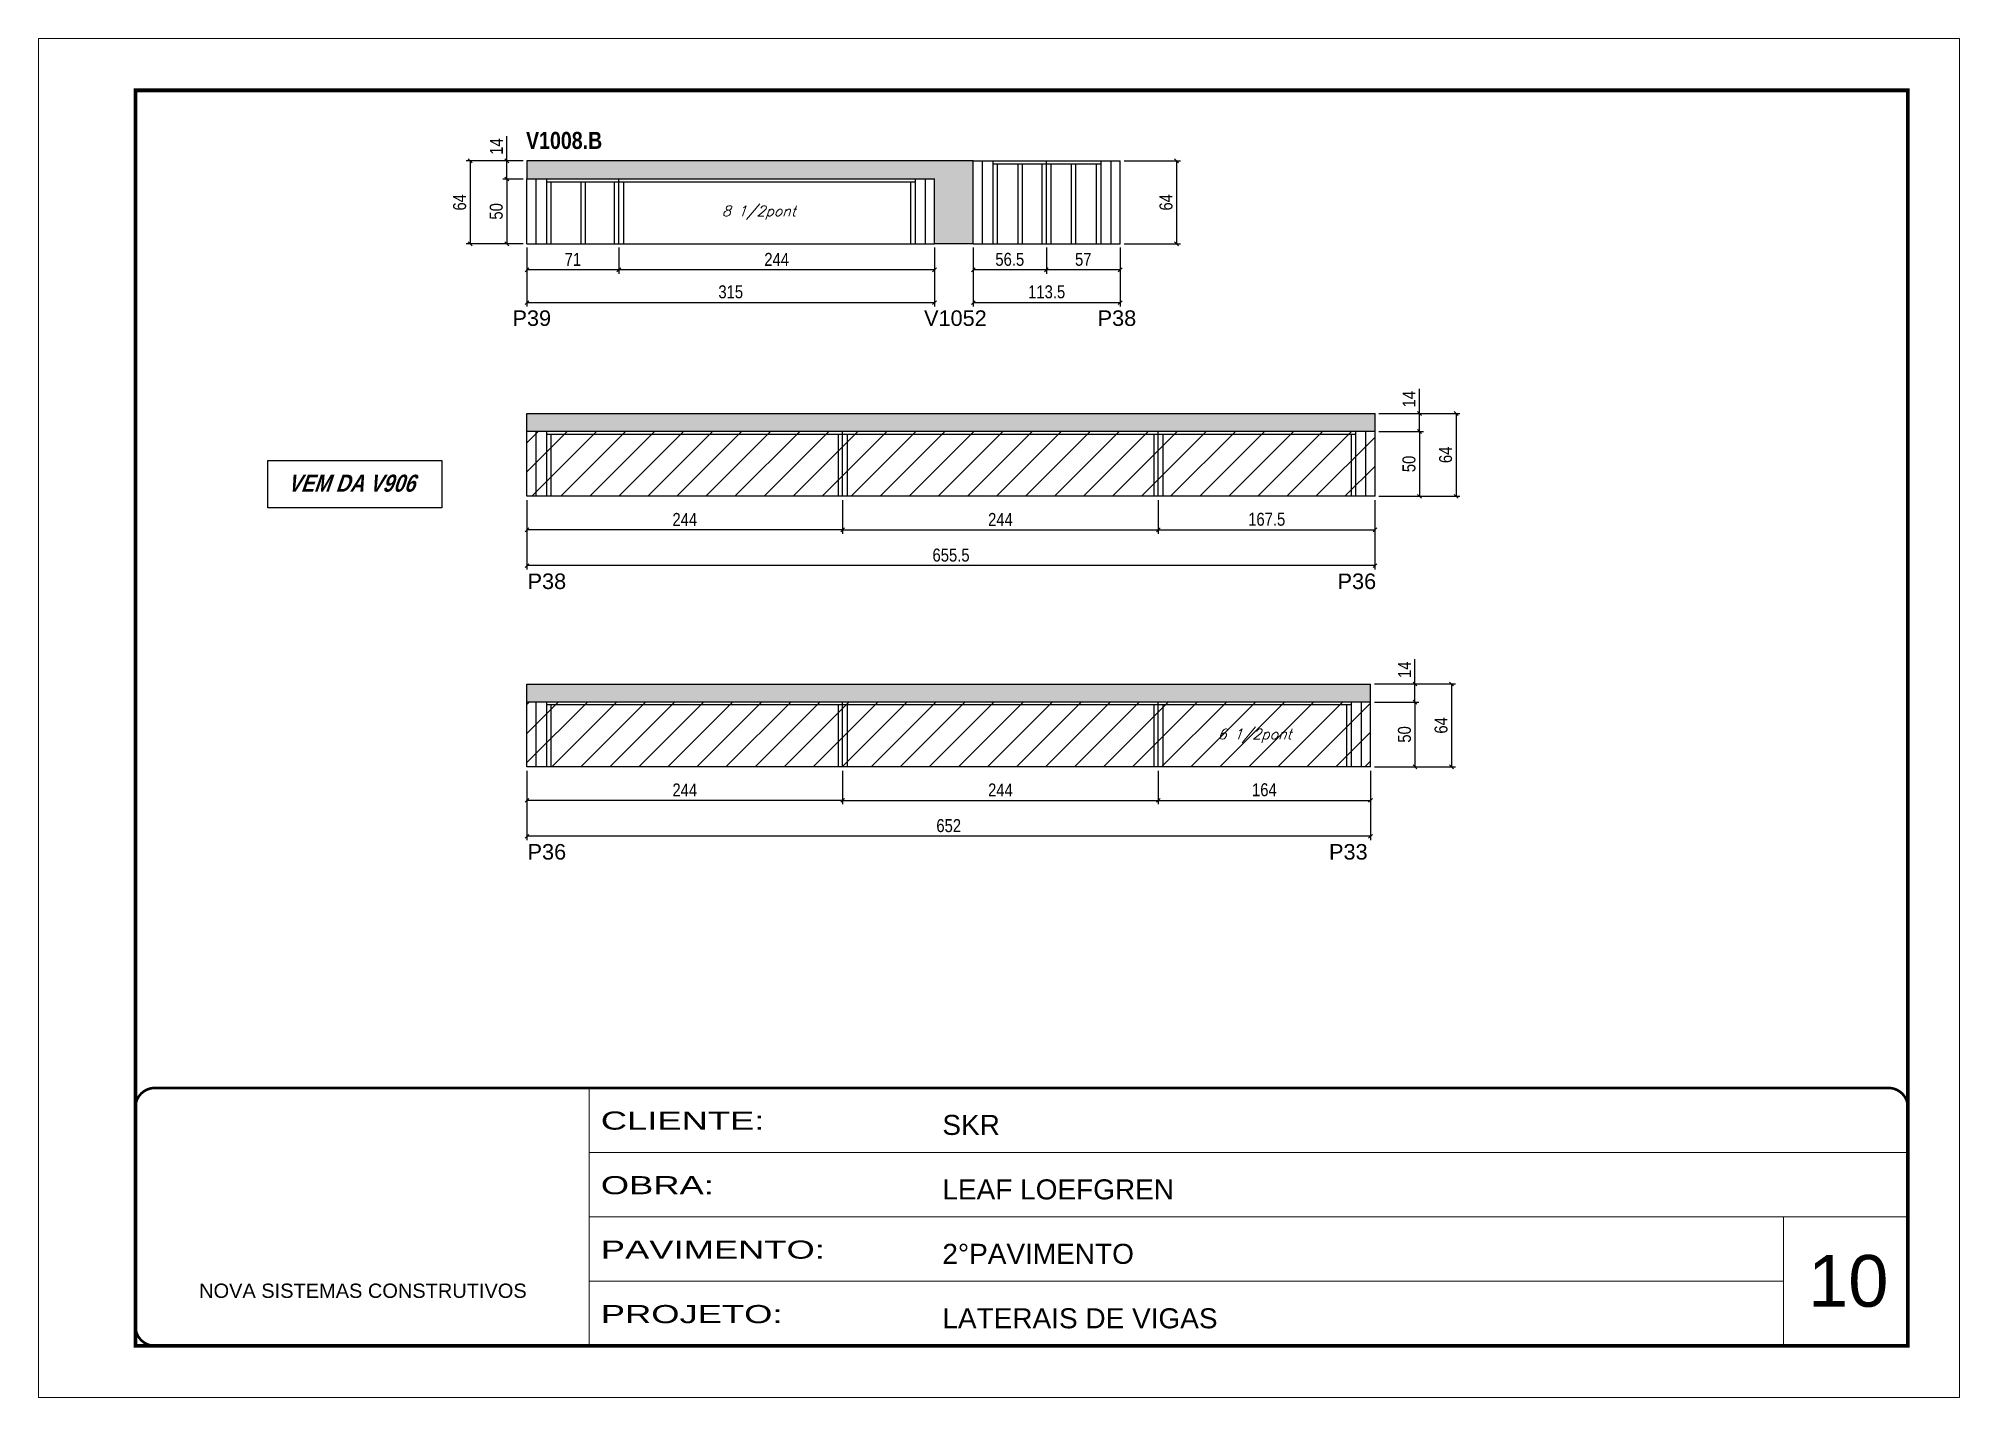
# Model space of a CAD drawing. Extents: x 3309 to 9563, y -2522 to 14608.
# Drawn here: x 4908 to 6393, y 11261 to 12311 of the extents above; entities that cross this region are included whole.
import ezdxf

# ---------------------------------------------------------------- set-up
doc = ezdxf.new("R2010")
doc.units = 0
doc.linetypes.add('CONTINUO', pattern=[0])
doc.linetypes.add('DASHED', pattern=[0.75, 0.5, -0.25])
for name, color, linetype in [('5', 5, 'Continuous'), ('COTA', 241, 'Continuous'), ('NOMENCLATURA', 7, 'Continuous'), ('Painéis', 200, 'Continuous'), ('SARR_2.2x7', 40, 'Continuous'), ('SARR_3.5x7', 81, 'Continuous'), ('texto', 7, 'Continuous')]:
    doc.layers.add(name, color=color, linetype=linetype)
for name, color, linetype, lineweight in [('CARIMBO', 255, 'Continuous', 9), ('Folhas', 255, 'Continuous', 9), ('Hachura', 251, 'Continuous', 9), ('SARRAFO DE PRESSAO', 251, 'DASHED', 9)]:
    doc.layers.add(name, color=color, linetype=linetype, lineweight=lineweight)
doc.styles.add('ARIAL', font='arial.ttf')
doc.styles.add('COTA TECNICA', font='techl___.ttf', dxfattribs={"height": 10})
doc.styles.add('Romans', font='romans.shx')
doc.styles.get("Standard").update_dxf_attribs({"font": 'arial.ttf'})
doc.styles.add('TECNICA', font='techb___.ttf', dxfattribs={"height": 10})
doc.styles.add('Tecnologia', font='')
doc.styles.get('Tecnologia').set_extended_font_data('Forgotten Futurist')
doc.dimstyles.new('PAINEL', dxfattribs={"dimtxt": 10, "dimasz": 3, "dimexe": 3, "dimexo": 3, "dimgap": 3, "dimtad": 1, "dimdec": 1, "dimzin": 12, "dimdsep": 46, "dimtxsty": 'COTA TECNICA', "dimblk1": 'OBLIQUE', "dimblk2": 'OBLIQUE', "dimsah": 1, "dimcen": 0.9, "dimclrd": 4, "dimclre": 4, "dimclrt": 240, "dimadec": 1, "dimazin": 3, "dimtfac": 1, "dimtdec": 1, "dimtmove": 0, "dimatfit": 3, "dimfxl": 1, "dimtolj": 1, "dimtzin": 12, "dimarcsym": 0})

msp = doc.modelspace()

# ---------------------------------------------------------------- texts
at = {"layer": '5', "linetype": 'Continuous'}
for s, p in [('P39', (5274.32, 12088.63, 0)), ('V1052', (5592.43, 12088.63, 0)), ('P38', (5726.61, 12088.63, 0)), ('P38', (5285.97, 11885.34, 0)), ('P36', (5912.07, 11885.34, 0)), ('P36', (5285.97, 11676.33, 0)), ('P33', (5905.48, 11676.33, 0))]:
    msp.add_text(s, height=12, rotation=0.00004, dxfattribs=at).set_placement(p)
at = {"layer": 'CARIMBO', "style": 'ARIAL'}
msp.add_text('10', height=40, dxfattribs=at).set_placement((6275.73, 11330.85))
at = {"layer": 'NOMENCLATURA', "style": 'TECNICA'}
msp.add_text('V1008.B', height=13.2, dxfattribs=at).set_placement((5284.81, 12225.32, 0))
at = {"layer": 'NOMENCLATURA', "insert": (5149.63, 11973.7), "char_height": 13.2, "width": 300.2766, "attachment_point": 2, "style": 'TECNICA'}
msp.add_mtext('{\\Q19;VEM DA V906}', dxfattribs=at)
at = {"layer": 'texto', "color": 2, "char_height": 8, "attachment_point": 5, "style": 'Romans'}
for s, insert in [('{\\Q19;\\C256;8 1/2pont}', (5464.74, 12176.13, 0)), ('{\\Q19;\\C256;6 1/2pont}', (5848.02, 11771.97, 0))]:
    msp.add_mtext(s, dxfattribs=dict(at, insert=insert))

# ---------------------------------------------------------------- blocks, each defined once
blk = doc.blocks.new('9999999999')
at = {"color": 30, "linetype": 'CONTINUO'}
for p, q in [((98564.6, 34230.2), (98564.6, 34429.4)), ((98564.6, 34379.6), (99584, 34379.6)), ((98564.6, 34329.8), (99488, 34329.8)), ((99584, 34329.8), (99488, 34329.8)), ((99488, 34329.8), (99488, 34230.2)), ((98564.6, 34280), (99488, 34280))]:
    blk.add_line(p, q, dxfattribs=at)
at = {"color": 30, "linetype": 'CONTINUO', "const_width": 2}
blk.add_lwpolyline([(99584, 34230.2), (99584, 34414.4, 0.414214), (99569, 34429.4), (98229, 34429.4, 0.414214), (98214, 34414.4), (98214, 34245.2, 0.414214), (98229, 34230.2), (99584, 34230.2)], format="xyb", dxfattribs=at)
at = {"layer": 'Folhas'}
blk.add_lwpolyline([(98139, 34190.2), (99624, 34190.2), (99624, 35240.2), (98139, 35240.2)], close=True, dxfattribs=at)
at = {"layer": 'Folhas', "color": 30, "const_width": 3}
blk.add_lwpolyline([(98214, 34230.2), (99584, 34230.2), (99584, 35200.2), (98214, 35200.2)], close=True, dxfattribs=at)
at = {"color": 7, "linetype": 'Continuous', "ltscale": 5, "style": 'ARIAL'}
for s, height, p in [('SKR', 15.48, (98837.7, 34393.1)), ('LEAF LOEFGREN', 15.483, (98837.7, 34343.3)), ('2°PAVIMENTO', 15.483, (98837.7, 34293.5)), ('NOVA SISTEMAS CONSTRUTIVOS', 11.059, (98263.2, 34267.2)), ('LATERAIS DE VIGAS', 15.483, (98837.7, 34243.7))]:
    blk.add_text(s, height=height, dxfattribs=at).set_placement(p)
at = {"layer": 'Folhas', "color": 7, "style": 'Tecnologia', "width": 1.5}
for s, p in [('CLIENTE:', (98573.7, 34397.2)), ('OBRA:', (98573.7, 34347.3)), ('PAVIMENTO:', (98573.7, 34297.5)), ('PROJETO:', (98573.7, 34247.7))]:
    blk.add_text(s, height=14, dxfattribs=at).set_placement(p)
blk = doc.blocks.new('_Oblique')
at = {"color": 0, "linetype": 'ByBlock', "lineweight": -2}
blk.add_line((-0.5, -0.5), (0.5, 0.5), dxfattribs=at)
blk = doc.blocks.new('*D132')
at = {"layer": 'COTA', "color": 4, "linetype": 'ByBlock', "lineweight": -2, "transparency": 16777216}
for p, q in [((5285.5, 11954), (5285.5, 11928.1)), ((5529.5, 11954), (5529.5, 11928.1)), ((5529.5, 11931.1), (5285.5, 11931.1))]:
    blk.add_line(p, q, dxfattribs=at)
at = {"layer": 'Defpoints', "color": 0, "linetype": 'ByBlock', "transparency": 16777216}
for p in [(5285.5, 11957), (5529.5, 11957), (5285.5, 11931.1)]:
    blk.add_point(p, dxfattribs=at)
at = {"layer": 'COTA', "color": 4, "linetype": 'ByBlock', "lineweight": -2, "transparency": 16777216, "xscale": 3, "yscale": 3, "zscale": 3, "rotation": 180}
blk.add_blockref('_Oblique', (5285.5, 11931.1), dxfattribs=at)
at = {"layer": 'COTA', "color": 4, "linetype": 'ByBlock', "lineweight": -2, "transparency": 16777216, "xscale": 3, "yscale": 3, "zscale": 3}
blk.add_blockref('_Oblique', (5529.5, 11931.1), dxfattribs=at)
at = {"layer": 'COTA', "color": 240, "linetype": 'ByBlock', "transparency": 16777216, "insert": (5407.5, 11939.1), "char_height": 10, "attachment_point": 5, "style": 'COTA TECNICA'}
blk.add_mtext('\\A1;244', dxfattribs=at)
blk = doc.blocks.new('*D149')
at = {"layer": 'COTA', "color": 4, "linetype": 'ByBlock', "lineweight": -2, "transparency": 16777216}
for p, q in [((5285.5, 11954), (5285.5, 11900.4)), ((5941, 11954), (5941, 11900.4)), ((5941, 11903.4), (5285.5, 11903.4))]:
    blk.add_line(p, q, dxfattribs=at)
at = {"layer": 'Defpoints', "color": 0, "linetype": 'ByBlock', "transparency": 16777216}
for p in [(5285.5, 11957), (5941, 11957), (5285.5, 11903.4)]:
    blk.add_point(p, dxfattribs=at)
at = {"layer": 'COTA', "color": 4, "linetype": 'ByBlock', "lineweight": -2, "transparency": 16777216, "xscale": 3, "yscale": 3, "zscale": 3, "rotation": 180}
blk.add_blockref('_Oblique', (5285.5, 11903.4), dxfattribs=at)
at = {"layer": 'COTA', "color": 4, "linetype": 'ByBlock', "lineweight": -2, "transparency": 16777216, "xscale": 3, "yscale": 3, "zscale": 3}
blk.add_blockref('_Oblique', (5941, 11903.4), dxfattribs=at)
at = {"layer": 'COTA', "color": 240, "linetype": 'ByBlock', "transparency": 16777216, "insert": (5613.3, 11911.5), "char_height": 10, "attachment_point": 5, "style": 'COTA TECNICA'}
blk.add_mtext('\\A1;655.5', dxfattribs=at)
blk = doc.blocks.new('*D133')
at = {"layer": 'COTA', "color": 4, "lineweight": -2, "transparency": 16777216}
for p, q in [((5529.5, 11954), (5529.5, 11928.1)), ((5773.5, 11954), (5773.5, 11928.1)), ((5529.5, 11931.1), (5773.5, 11931.1))]:
    blk.add_line(p, q, dxfattribs=at)
at = {"layer": 'Defpoints', "color": 0, "transparency": 16777216}
for p in [(5529.5, 11957, 0), (5773.5, 11957, 0), (5773.5, 11931.1)]:
    blk.add_point(p, dxfattribs=at)
at = {"layer": 'COTA', "color": 4, "lineweight": -2, "transparency": 16777216, "xscale": 3, "yscale": 3, "zscale": 3, "rotation": 180}
blk.add_blockref('_Oblique', (5529.5, 11931.1), dxfattribs=at)
at = {"layer": 'COTA', "color": 4, "lineweight": -2, "transparency": 16777216, "xscale": 3, "yscale": 3, "zscale": 3}
blk.add_blockref('_Oblique', (5773.5, 11931.1), dxfattribs=at)
at = {"layer": 'COTA', "color": 240, "transparency": 16777216, "insert": (5651.5, 11939.1), "char_height": 10, "attachment_point": 5, "style": 'COTA TECNICA'}
blk.add_mtext('\\A1;244', dxfattribs=at)
blk = doc.blocks.new('*D134')
at = {"layer": 'COTA', "color": 4, "lineweight": -2, "transparency": 16777216}
for p, q in [((5944, 12021), (6006.7, 12021)), ((6003.7, 12021), (6003.7, 11957)), ((5944, 11957), (6006.7, 11957))]:
    blk.add_line(p, q, dxfattribs=at)
at = {"layer": 'Defpoints', "color": 0, "transparency": 16777216}
for p in [(5941, 12021, 0), (5941, 11957, 0), (6003.7, 11957)]:
    blk.add_point(p, dxfattribs=at)
at = {"layer": 'COTA', "color": 4, "lineweight": -2, "transparency": 16777216, "xscale": 3, "yscale": 3, "zscale": 3}
for p, rotation in [((6003.7, 12021), 90), ((6003.7, 11957), 270)]:
    blk.add_blockref('_Oblique', p, dxfattribs=dict(at, rotation=rotation))
at = {"layer": 'COTA', "color": 240, "transparency": 16777216, "insert": (5995.6, 11989), "char_height": 10, "attachment_point": 5, "rotation": 90, "style": 'COTA TECNICA'}
blk.add_mtext('\\A1;64', dxfattribs=at)
blk = doc.blocks.new('*D150')
at = {"layer": 'COTA', "color": 4, "lineweight": -2, "transparency": 16777216}
for p, q in [((5773.5, 11954), (5773.5, 11928.1)), ((5941, 11954), (5941, 11928.1)), ((5773.5, 11931.1), (5941, 11931.1))]:
    blk.add_line(p, q, dxfattribs=at)
at = {"layer": 'Defpoints', "color": 0, "transparency": 16777216}
for p in [(5773.5, 11957, 0), (5941, 11957, 0), (5941, 11931.1)]:
    blk.add_point(p, dxfattribs=at)
at = {"layer": 'COTA', "color": 4, "lineweight": -2, "transparency": 16777216, "xscale": 3, "yscale": 3, "zscale": 3, "rotation": 180}
blk.add_blockref('_Oblique', (5773.5, 11931.1), dxfattribs=at)
at = {"layer": 'COTA', "color": 4, "lineweight": -2, "transparency": 16777216, "xscale": 3, "yscale": 3, "zscale": 3}
blk.add_blockref('_Oblique', (5941, 11931.1), dxfattribs=at)
at = {"layer": 'COTA', "color": 240, "transparency": 16777216, "insert": (5857.3, 11939.2), "char_height": 10, "attachment_point": 5, "style": 'COTA TECNICA'}
blk.add_mtext('\\A1;167.5', dxfattribs=at)
blk = doc.blocks.new('*D151')
at = {"layer": 'COTA', "color": 4, "lineweight": -2, "transparency": 16777216}
for p, q in [((5944, 12007), (5978.4, 12007)), ((5975.4, 12007), (5975.4, 11957)), ((5944, 11957), (5978.4, 11957))]:
    blk.add_line(p, q, dxfattribs=at)
at = {"layer": 'Defpoints', "color": 0, "transparency": 16777216}
for p in [(5941, 12007, 0), (5941, 11957, 0), (5975.4, 11957)]:
    blk.add_point(p, dxfattribs=at)
at = {"layer": 'COTA', "color": 4, "lineweight": -2, "transparency": 16777216, "xscale": 3, "yscale": 3, "zscale": 3}
for p, rotation in [((5975.4, 12007), 90), ((5975.4, 11957), 270)]:
    blk.add_blockref('_Oblique', p, dxfattribs=dict(at, rotation=rotation))
at = {"layer": 'COTA', "color": 240, "transparency": 16777216, "insert": (5967.3, 11982), "char_height": 10, "attachment_point": 5, "rotation": 90, "style": 'COTA TECNICA'}
blk.add_mtext('\\A1;50', dxfattribs=at)
blk = doc.blocks.new('*D152')
at = {"layer": 'COTA', "color": 4, "lineweight": -2, "transparency": 16777216}
for p, q in [((5975.4, 12021), (5975.4, 12040.1)), ((5944, 12021), (5978.4, 12021)), ((5975.4, 12007), (5975.4, 12021)), ((5944, 12007), (5978.4, 12007))]:
    blk.add_line(p, q, dxfattribs=at)
at = {"layer": 'Defpoints', "color": 0, "transparency": 16777216}
for p in [(5941, 12021, 0), (5975.4, 12021), (5941, 12007, 0)]:
    blk.add_point(p, dxfattribs=at)
at = {"layer": 'COTA', "color": 4, "lineweight": -2, "transparency": 16777216, "xscale": 3, "yscale": 3, "zscale": 3}
for p, rotation in [((5975.4, 12021), 90), ((5975.4, 12007), 270)]:
    blk.add_blockref('_Oblique', p, dxfattribs=dict(at, rotation=rotation))
at = {"layer": 'COTA', "color": 240, "transparency": 16777216, "insert": (5967.3, 12032), "char_height": 10, "attachment_point": 5, "rotation": 90, "style": 'COTA TECNICA'}
blk.add_mtext('\\A1;14', dxfattribs=at)
blk = doc.blocks.new('*D135')
at = {"layer": 'COTA', "color": 4, "linetype": 'ByBlock', "lineweight": -2, "transparency": 16777216}
for p, q in [((5285.5, 11745), (5285.5, 11719.1)), ((5529.5, 11745), (5529.5, 11719.1)), ((5529.5, 11722.1), (5285.5, 11722.1))]:
    blk.add_line(p, q, dxfattribs=at)
at = {"layer": 'Defpoints', "color": 0, "linetype": 'ByBlock', "transparency": 16777216}
for p in [(5285.5, 11748), (5529.5, 11748), (5285.5, 11722.1)]:
    blk.add_point(p, dxfattribs=at)
at = {"layer": 'COTA', "color": 4, "linetype": 'ByBlock', "lineweight": -2, "transparency": 16777216, "xscale": 3, "yscale": 3, "zscale": 3, "rotation": 180}
blk.add_blockref('_Oblique', (5285.5, 11722.1), dxfattribs=at)
at = {"layer": 'COTA', "color": 4, "linetype": 'ByBlock', "lineweight": -2, "transparency": 16777216, "xscale": 3, "yscale": 3, "zscale": 3}
blk.add_blockref('_Oblique', (5529.5, 11722.1), dxfattribs=at)
at = {"layer": 'COTA', "color": 240, "linetype": 'ByBlock', "transparency": 16777216, "insert": (5407.5, 11730.1), "char_height": 10, "attachment_point": 5, "style": 'COTA TECNICA'}
blk.add_mtext('\\A1;244', dxfattribs=at)
blk = doc.blocks.new('*D153')
at = {"layer": 'COTA', "color": 4, "linetype": 'ByBlock', "lineweight": -2, "transparency": 16777216}
for p, q in [((5285.5, 11745), (5285.5, 11691.3)), ((5937.5, 11745), (5937.5, 11691.3)), ((5937.5, 11694.3), (5285.5, 11694.3))]:
    blk.add_line(p, q, dxfattribs=at)
at = {"layer": 'Defpoints', "color": 0, "linetype": 'ByBlock', "transparency": 16777216}
for p in [(5285.5, 11748), (5937.5, 11748), (5285.5, 11694.3)]:
    blk.add_point(p, dxfattribs=at)
at = {"layer": 'COTA', "color": 4, "linetype": 'ByBlock', "lineweight": -2, "transparency": 16777216, "xscale": 3, "yscale": 3, "zscale": 3, "rotation": 180}
blk.add_blockref('_Oblique', (5285.5, 11694.3), dxfattribs=at)
at = {"layer": 'COTA', "color": 4, "linetype": 'ByBlock', "lineweight": -2, "transparency": 16777216, "xscale": 3, "yscale": 3, "zscale": 3}
blk.add_blockref('_Oblique', (5937.5, 11694.3), dxfattribs=at)
at = {"layer": 'COTA', "color": 240, "linetype": 'ByBlock', "transparency": 16777216, "insert": (5611.5, 11702.5), "char_height": 10, "attachment_point": 5, "style": 'COTA TECNICA'}
blk.add_mtext('\\A1;652', dxfattribs=at)
blk = doc.blocks.new('*D136')
at = {"layer": 'COTA', "color": 4, "lineweight": -2, "transparency": 16777216}
for p, q in [((5529.5, 11745), (5529.5, 11719.1)), ((5773.5, 11745), (5773.5, 11719.1)), ((5529.5, 11722.1), (5773.5, 11722.1))]:
    blk.add_line(p, q, dxfattribs=at)
at = {"layer": 'Defpoints', "color": 0, "transparency": 16777216}
for p in [(5529.5, 11748, 0), (5773.5, 11748, 0), (5773.5, 11722.1)]:
    blk.add_point(p, dxfattribs=at)
at = {"layer": 'COTA', "color": 4, "lineweight": -2, "transparency": 16777216, "xscale": 3, "yscale": 3, "zscale": 3, "rotation": 180}
blk.add_blockref('_Oblique', (5529.5, 11722.1), dxfattribs=at)
at = {"layer": 'COTA', "color": 4, "lineweight": -2, "transparency": 16777216, "xscale": 3, "yscale": 3, "zscale": 3}
blk.add_blockref('_Oblique', (5773.5, 11722.1), dxfattribs=at)
at = {"layer": 'COTA', "color": 240, "transparency": 16777216, "insert": (5651.5, 11730.1), "char_height": 10, "attachment_point": 5, "style": 'COTA TECNICA'}
blk.add_mtext('\\A1;244', dxfattribs=at)
blk = doc.blocks.new('*D137')
at = {"layer": 'COTA', "color": 4, "lineweight": -2, "transparency": 16777216}
for p, q in [((5940.5, 11812), (6003.2, 11812)), ((6000.2, 11812), (6000.2, 11748)), ((5940.5, 11748), (6003.2, 11748))]:
    blk.add_line(p, q, dxfattribs=at)
at = {"layer": 'Defpoints', "color": 0, "transparency": 16777216}
for p in [(5937.5, 11812, 0), (5937.5, 11748, 0), (6000.2, 11748)]:
    blk.add_point(p, dxfattribs=at)
at = {"layer": 'COTA', "color": 4, "lineweight": -2, "transparency": 16777216, "xscale": 3, "yscale": 3, "zscale": 3}
for p, rotation in [((6000.2, 11812), 90), ((6000.2, 11748), 270)]:
    blk.add_blockref('_Oblique', p, dxfattribs=dict(at, rotation=rotation))
at = {"layer": 'COTA', "color": 240, "transparency": 16777216, "insert": (5992.1, 11780), "char_height": 10, "attachment_point": 5, "rotation": 90, "style": 'COTA TECNICA'}
blk.add_mtext('\\A1;64', dxfattribs=at)
blk = doc.blocks.new('*D154')
at = {"layer": 'COTA', "color": 4, "lineweight": -2, "transparency": 16777216}
for p, q in [((5773.5, 11745), (5773.5, 11719.1)), ((5937.5, 11745), (5937.5, 11719.1)), ((5773.5, 11722.1), (5937.5, 11722.1))]:
    blk.add_line(p, q, dxfattribs=at)
at = {"layer": 'Defpoints', "color": 0, "transparency": 16777216}
for p in [(5773.5, 11748, 0), (5937.5, 11748, 0), (5937.5, 11722.1)]:
    blk.add_point(p, dxfattribs=at)
at = {"layer": 'COTA', "color": 4, "lineweight": -2, "transparency": 16777216, "xscale": 3, "yscale": 3, "zscale": 3, "rotation": 180}
blk.add_blockref('_Oblique', (5773.5, 11722.1), dxfattribs=at)
at = {"layer": 'COTA', "color": 4, "lineweight": -2, "transparency": 16777216, "xscale": 3, "yscale": 3, "zscale": 3}
blk.add_blockref('_Oblique', (5937.5, 11722.1), dxfattribs=at)
at = {"layer": 'COTA', "color": 240, "transparency": 16777216, "insert": (5855.5, 11730.2), "char_height": 10, "attachment_point": 5, "style": 'COTA TECNICA'}
blk.add_mtext('\\A1;164', dxfattribs=at)
blk = doc.blocks.new('*D155')
at = {"layer": 'COTA', "color": 4, "lineweight": -2, "transparency": 16777216}
for p, q in [((5940.5, 11798), (5974.9, 11798)), ((5971.9, 11798), (5971.9, 11748)), ((5940.5, 11748), (5974.9, 11748))]:
    blk.add_line(p, q, dxfattribs=at)
at = {"layer": 'Defpoints', "color": 0, "transparency": 16777216}
for p in [(5937.5, 11798, 0), (5937.5, 11748, 0), (5971.9, 11748)]:
    blk.add_point(p, dxfattribs=at)
at = {"layer": 'COTA', "color": 4, "lineweight": -2, "transparency": 16777216, "xscale": 3, "yscale": 3, "zscale": 3}
for p, rotation in [((5971.9, 11798), 90), ((5971.9, 11748), 270)]:
    blk.add_blockref('_Oblique', p, dxfattribs=dict(at, rotation=rotation))
at = {"layer": 'COTA', "color": 240, "transparency": 16777216, "insert": (5963.8, 11773), "char_height": 10, "attachment_point": 5, "rotation": 90, "style": 'COTA TECNICA'}
blk.add_mtext('\\A1;50', dxfattribs=at)
blk = doc.blocks.new('*D156')
at = {"layer": 'COTA', "color": 4, "lineweight": -2, "transparency": 16777216}
for p, q in [((5971.9, 11812), (5971.9, 11831.1)), ((5940.5, 11812), (5974.9, 11812)), ((5971.9, 11798), (5971.9, 11812)), ((5940.5, 11798), (5974.9, 11798))]:
    blk.add_line(p, q, dxfattribs=at)
at = {"layer": 'Defpoints', "color": 0, "transparency": 16777216}
for p in [(5937.5, 11812, 0), (5971.9, 11812), (5937.5, 11798, 0)]:
    blk.add_point(p, dxfattribs=at)
at = {"layer": 'COTA', "color": 4, "lineweight": -2, "transparency": 16777216, "xscale": 3, "yscale": 3, "zscale": 3}
for p, rotation in [((5971.9, 11812), 90), ((5971.9, 11798), 270)]:
    blk.add_blockref('_Oblique', p, dxfattribs=dict(at, rotation=rotation))
at = {"layer": 'COTA', "color": 240, "transparency": 16777216, "insert": (5963.8, 11823), "char_height": 10, "attachment_point": 5, "rotation": 90, "style": 'COTA TECNICA'}
blk.add_mtext('\\A1;14', dxfattribs=at)
blk = doc.blocks.new('*D171')
at = {"layer": 'COTA', "color": 4, "linetype": 'ByBlock', "lineweight": -2, "transparency": 16777216}
for p, q in [((5630.5, 12149.1), (5630.5, 12103.6)), ((5744, 12149.1), (5744, 12103.6)), ((5630.5, 12106.6), (5744, 12106.6))]:
    blk.add_line(p, q, dxfattribs=at)
at = {"layer": 'Defpoints', "color": 0, "linetype": 'ByBlock', "transparency": 16777216}
for p in [(5630.5, 12152.1), (5744, 12152.1), (5744, 12106.6)]:
    blk.add_point(p, dxfattribs=at)
at = {"layer": 'COTA', "color": 4, "linetype": 'ByBlock', "lineweight": -2, "transparency": 16777216, "xscale": 3, "yscale": 3, "zscale": 3, "rotation": 180}
blk.add_blockref('_Oblique', (5630.5, 12106.6), dxfattribs=at)
at = {"layer": 'COTA', "color": 4, "linetype": 'ByBlock', "lineweight": -2, "transparency": 16777216, "xscale": 3, "yscale": 3, "zscale": 3}
blk.add_blockref('_Oblique', (5744, 12106.6), dxfattribs=at)
at = {"layer": 'COTA', "color": 240, "linetype": 'ByBlock', "transparency": 16777216, "insert": (5687.2, 12114.9), "char_height": 10, "attachment_point": 5, "style": 'COTA TECNICA'}
blk.add_mtext('\\A1;113.5', dxfattribs=at)
blk = doc.blocks.new('*D172')
at = {"layer": 'COTA', "color": 4, "lineweight": -2, "transparency": 16777216}
for p, q in [((5687, 12149.1), (5687, 12128.9)), ((5744, 12149.1), (5744, 12128.9)), ((5744, 12131.9), (5687, 12131.9))]:
    blk.add_line(p, q, dxfattribs=at)
at = {"layer": 'Defpoints', "color": 0, "transparency": 16777216}
for p in [(5687, 12152.1), (5744, 12152.1), (5687, 12131.9)]:
    blk.add_point(p, dxfattribs=at)
at = {"layer": 'COTA', "color": 4, "lineweight": -2, "transparency": 16777216, "xscale": 3, "yscale": 3, "zscale": 3, "rotation": 180}
blk.add_blockref('_Oblique', (5687, 12131.9), dxfattribs=at)
at = {"layer": 'COTA', "color": 4, "lineweight": -2, "transparency": 16777216, "xscale": 3, "yscale": 3, "zscale": 3}
blk.add_blockref('_Oblique', (5744, 12131.9), dxfattribs=at)
at = {"layer": 'COTA', "color": 240, "transparency": 16777216, "insert": (5715.5, 12140), "char_height": 10, "attachment_point": 5, "style": 'COTA TECNICA'}
blk.add_mtext('\\A1;57', dxfattribs=at)
blk = doc.blocks.new('*D173')
at = {"layer": 'COTA', "color": 4, "lineweight": -2, "transparency": 16777216}
for p, q in [((5630.5, 12149.1), (5630.5, 12128.9)), ((5687, 12149.1), (5687, 12128.9)), ((5687, 12131.9), (5630.5, 12131.9))]:
    blk.add_line(p, q, dxfattribs=at)
at = {"layer": 'Defpoints', "color": 0, "transparency": 16777216}
for p in [(5630.5, 12152.1), (5687, 12152.1), (5630.5, 12131.9)]:
    blk.add_point(p, dxfattribs=at)
at = {"layer": 'COTA', "color": 4, "lineweight": -2, "transparency": 16777216, "xscale": 3, "yscale": 3, "zscale": 3, "rotation": 180}
blk.add_blockref('_Oblique', (5630.5, 12131.9), dxfattribs=at)
at = {"layer": 'COTA', "color": 4, "lineweight": -2, "transparency": 16777216, "xscale": 3, "yscale": 3, "zscale": 3}
blk.add_blockref('_Oblique', (5687, 12131.9), dxfattribs=at)
at = {"layer": 'COTA', "color": 240, "transparency": 16777216, "insert": (5658.7, 12140), "char_height": 10, "attachment_point": 5, "style": 'COTA TECNICA'}
blk.add_mtext('\\A1;56.5', dxfattribs=at)
blk = doc.blocks.new('*D168')
at = {"layer": 'COTA', "color": 4, "linetype": 'ByBlock', "lineweight": -2, "transparency": 16777216}
for p, q in [((5285.5, 12149.1), (5285.5, 12103.6)), ((5600.5, 12149.1), (5600.5, 12103.6)), ((5285.5, 12106.6), (5600.5, 12106.6))]:
    blk.add_line(p, q, dxfattribs=at)
at = {"layer": 'Defpoints', "color": 0, "linetype": 'ByBlock', "transparency": 16777216}
for p in [(5285.5, 12152.1), (5600.5, 12152.1), (5600.5, 12106.6)]:
    blk.add_point(p, dxfattribs=at)
at = {"layer": 'COTA', "color": 4, "linetype": 'ByBlock', "lineweight": -2, "transparency": 16777216, "xscale": 3, "yscale": 3, "zscale": 3, "rotation": 180}
blk.add_blockref('_Oblique', (5285.5, 12106.6), dxfattribs=at)
at = {"layer": 'COTA', "color": 4, "linetype": 'ByBlock', "lineweight": -2, "transparency": 16777216, "xscale": 3, "yscale": 3, "zscale": 3}
blk.add_blockref('_Oblique', (5600.5, 12106.6), dxfattribs=at)
at = {"layer": 'COTA', "color": 240, "linetype": 'ByBlock', "transparency": 16777216, "insert": (5443, 12114.9), "char_height": 10, "attachment_point": 5, "style": 'COTA TECNICA'}
blk.add_mtext('\\A1;315', dxfattribs=at)
blk = doc.blocks.new('*D169')
at = {"layer": 'COTA', "color": 4, "lineweight": -2, "transparency": 16777216}
for p, q in [((5356.5, 12149.1), (5356.5, 12128.9)), ((5600.5, 12149.1), (5600.5, 12128.9)), ((5600.5, 12131.9), (5356.5, 12131.9))]:
    blk.add_line(p, q, dxfattribs=at)
at = {"layer": 'Defpoints', "color": 0, "transparency": 16777216}
for p in [(5356.5, 12152.1), (5600.5, 12152.1), (5356.5, 12131.9)]:
    blk.add_point(p, dxfattribs=at)
at = {"layer": 'COTA', "color": 4, "lineweight": -2, "transparency": 16777216, "xscale": 3, "yscale": 3, "zscale": 3, "rotation": 180}
blk.add_blockref('_Oblique', (5356.5, 12131.9), dxfattribs=at)
at = {"layer": 'COTA', "color": 4, "lineweight": -2, "transparency": 16777216, "xscale": 3, "yscale": 3, "zscale": 3}
blk.add_blockref('_Oblique', (5600.5, 12131.9), dxfattribs=at)
at = {"layer": 'COTA', "color": 240, "transparency": 16777216, "insert": (5478.5, 12140), "char_height": 10, "attachment_point": 5, "style": 'COTA TECNICA'}
blk.add_mtext('\\A1;244', dxfattribs=at)
blk = doc.blocks.new('*D170')
at = {"layer": 'COTA', "color": 4, "lineweight": -2, "transparency": 16777216}
for p, q in [((5285.5, 12149.1), (5285.5, 12128.9)), ((5356.5, 12149.1), (5356.5, 12128.9)), ((5356.5, 12131.9), (5285.5, 12131.9))]:
    blk.add_line(p, q, dxfattribs=at)
at = {"layer": 'Defpoints', "color": 0, "transparency": 16777216}
for p in [(5285.5, 12152.1), (5356.5, 12152.1), (5285.5, 12131.9)]:
    blk.add_point(p, dxfattribs=at)
at = {"layer": 'COTA', "color": 4, "lineweight": -2, "transparency": 16777216, "xscale": 3, "yscale": 3, "zscale": 3, "rotation": 180}
blk.add_blockref('_Oblique', (5285.5, 12131.9), dxfattribs=at)
at = {"layer": 'COTA', "color": 4, "lineweight": -2, "transparency": 16777216, "xscale": 3, "yscale": 3, "zscale": 3}
blk.add_blockref('_Oblique', (5356.5, 12131.9), dxfattribs=at)
at = {"layer": 'COTA', "color": 240, "transparency": 16777216, "insert": (5321, 12140), "char_height": 10, "attachment_point": 5, "style": 'COTA TECNICA'}
blk.add_mtext('\\A1;71', dxfattribs=at)
blk = doc.blocks.new('*D165')
at = {"layer": 'COTA', "color": 4, "lineweight": -2, "transparency": 16777216}
for p, q in [((5282.5, 12216.1), (5238.6, 12216.1)), ((5241.6, 12216.1), (5241.6, 12152.1)), ((5282.5, 12152.1), (5238.6, 12152.1))]:
    blk.add_line(p, q, dxfattribs=at)
at = {"layer": 'Defpoints', "color": 0, "transparency": 16777216}
for p in [(5285.5, 12216.1, 0), (5241.6, 12152.1), (5285.5, 12152.1, 0)]:
    blk.add_point(p, dxfattribs=at)
at = {"layer": 'COTA', "color": 4, "lineweight": -2, "transparency": 16777216, "xscale": 3, "yscale": 3, "zscale": 3}
for p, rotation in [((5241.6, 12216.1), 90), ((5241.6, 12152.1), 270)]:
    blk.add_blockref('_Oblique', p, dxfattribs=dict(at, rotation=rotation))
at = {"layer": 'COTA', "color": 240, "transparency": 16777216, "insert": (5233.5, 12184.1), "char_height": 10, "attachment_point": 5, "rotation": 90, "style": 'COTA TECNICA'}
blk.add_mtext('\\A1;64', dxfattribs=at)
blk = doc.blocks.new('*D166')
at = {"layer": 'COTA', "color": 4, "lineweight": -2, "transparency": 16777216}
for p, q in [((5282.5, 12202.1), (5266.9, 12202.1)), ((5269.9, 12202.1), (5269.9, 12152.1)), ((5282.5, 12152.1), (5266.9, 12152.1))]:
    blk.add_line(p, q, dxfattribs=at)
at = {"layer": 'Defpoints', "color": 0, "transparency": 16777216}
for p in [(5285.5, 12202.1, 0), (5269.9, 12152.1), (5285.5, 12152.1, 0)]:
    blk.add_point(p, dxfattribs=at)
at = {"layer": 'COTA', "color": 4, "lineweight": -2, "transparency": 16777216, "xscale": 3, "yscale": 3, "zscale": 3}
for p, rotation in [((5269.9, 12202.1), 90), ((5269.9, 12152.1), 270)]:
    blk.add_blockref('_Oblique', p, dxfattribs=dict(at, rotation=rotation))
at = {"layer": 'COTA', "color": 240, "transparency": 16777216, "insert": (5261.8, 12177.1), "char_height": 10, "attachment_point": 5, "rotation": 90, "style": 'COTA TECNICA'}
blk.add_mtext('\\A1;50', dxfattribs=at)
blk = doc.blocks.new('*D167')
at = {"layer": 'COTA', "color": 4, "lineweight": -2, "transparency": 16777216}
for p, q in [((5269.9, 12216.1), (5269.9, 12235.2)), ((5282.5, 12216.1), (5266.9, 12216.1)), ((5269.9, 12202.1), (5269.9, 12216.1)), ((5282.5, 12202.1), (5266.9, 12202.1))]:
    blk.add_line(p, q, dxfattribs=at)
at = {"layer": 'Defpoints', "color": 0, "transparency": 16777216}
for p in [(5269.9, 12216.1), (5285.5, 12216.1, 0), (5285.5, 12202.1, 0)]:
    blk.add_point(p, dxfattribs=at)
at = {"layer": 'COTA', "color": 4, "lineweight": -2, "transparency": 16777216, "xscale": 3, "yscale": 3, "zscale": 3}
for p, rotation in [((5269.9, 12216.1), 90), ((5269.9, 12202.1), 270)]:
    blk.add_blockref('_Oblique', p, dxfattribs=dict(at, rotation=rotation))
at = {"layer": 'COTA', "color": 240, "transparency": 16777216, "insert": (5261.9, 12227.2), "char_height": 10, "attachment_point": 5, "rotation": 90, "style": 'COTA TECNICA'}
blk.add_mtext('\\A1;14', dxfattribs=at)
blk = doc.blocks.new('*D174')
at = {"layer": 'COTA', "color": 4, "lineweight": -2, "transparency": 16777216}
for p, q in [((5747, 12216.1), (5790.6, 12216.1)), ((5787.6, 12216.1), (5787.6, 12152.1)), ((5747, 12152.1), (5790.6, 12152.1))]:
    blk.add_line(p, q, dxfattribs=at)
at = {"layer": 'Defpoints', "color": 0, "transparency": 16777216}
for p in [(5744, 12216.1, 0), (5744, 12152.1, 0), (5787.6, 12152.1)]:
    blk.add_point(p, dxfattribs=at)
at = {"layer": 'COTA', "color": 4, "lineweight": -2, "transparency": 16777216, "xscale": 3, "yscale": 3, "zscale": 3}
for p, rotation in [((5787.6, 12216.1), 90), ((5787.6, 12152.1), 270)]:
    blk.add_blockref('_Oblique', p, dxfattribs=dict(at, rotation=rotation))
at = {"layer": 'COTA', "color": 240, "transparency": 16777216, "insert": (5779.5, 12184.1), "char_height": 10, "attachment_point": 5, "rotation": 90, "style": 'COTA TECNICA'}
blk.add_mtext('\\A1;64', dxfattribs=at)

# ---------------------------------------------------------------- dimensions: what is measured, and where the dimension line sits
at = {"layer": 'COTA'}
for base, p1, p2, angle, picture, middle in [((5269.94, 12216.13), (5285.52, 12202.13, 0), (5285.52, 12216.13, 0), 90, '*D167', (5261.87, 12227.19)), ((5241.58, 12152.13), (5285.52, 12216.13, 0), (5285.52, 12152.13, 0), 90, '*D165', (5233.48, 12184.13)), ((5787.61, 12152.13), (5743.99, 12216.13, 0), (5743.99, 12152.13, 0), 90, '*D174', (5779.5, 12184.13)), ((5269.94, 12152.13), (5285.52, 12202.13, 0), (5285.52, 12152.13, 0), 90, '*D166', (5261.83, 12177.13)), ((5356.49, 12131.89, 0), (5600.49, 12152.13, 0), (5356.49, 12152.13, 0), 180, '*D169', (5478.49, 12139.96, 0)), ((5686.99, 12131.89, 0), (5743.99, 12152.13, 0), (5686.99, 12152.13, 0), 180, '*D172', (5715.49, 12140, 0)), ((5975.38, 12020.98), (5941.02, 12006.98, 0), (5941.02, 12020.98, 0), 90, '*D152', (5967.31, 12032.03)), ((6003.74, 11956.98), (5941.02, 12020.98, 0), (5941.02, 11956.98, 0), 90, '*D134', (5995.64, 11988.98)), ((5975.38, 11956.98), (5941.02, 12006.98, 0), (5941.02, 11956.98, 0), 90, '*D151', (5967.27, 11981.98)), ((5971.88, 11811.97), (5937.52, 11797.97, 0), (5937.52, 11811.97, 0), 90, '*D156', (5963.81, 11823.03)), ((6000.24, 11747.97), (5937.52, 11811.97, 0), (5937.52, 11747.97, 0), 90, '*D137', (5992.14, 11779.97)), ((5971.88, 11747.97), (5937.52, 11797.97, 0), (5937.52, 11747.97, 0), 90, '*D155', (5963.77, 11772.97))]:
    dim = msp.add_linear_dim(base=base, p1=p1, p2=p2, angle=angle, dimstyle='PAINEL', dxfattribs=at)
    dim.commit()
    dim.dimension.update_dxf_attribs({"geometry": picture, "text_midpoint": middle})
at = {"layer": 'COTA', "linetype": 'ByBlock'}
for base, p1, p2, angle, picture, middle in [((5600.49, 12106.64, 0), (5285.52, 12152.13, 0), (5600.49, 12152.13, 0), 0, '*D168', (5443, 12114.86, 0)), ((5743.99, 12106.64, 0), (5630.49, 12152.13, 0), (5743.99, 12152.13, 0), 0, '*D171', (5687.24, 12114.86, 0)), ((5285.52, 11903.35, 0), (5941.02, 11956.98, 0), (5285.52, 11956.98, 0), 180, '*D149', (5613.27, 11911.46, 0)), ((5285.52, 11694.34, 0), (5937.52, 11747.97, 0), (5285.52, 11747.97, 0), 180, '*D153', (5611.52, 11702.45, 0))]:
    dim = msp.add_linear_dim(base=base, p1=p1, p2=p2, angle=angle, dimstyle='PAINEL', dxfattribs=at)
    dim.commit()
    dim.dimension.update_dxf_attribs({"geometry": picture, "text_midpoint": middle})
at = {"layer": 'COTA'}
for base, p1, p2, picture, middle in [((5285.52, 12131.89, 0), (5356.49, 12152.13, 0), (5285.52, 12152.13, 0), '*D170', (5321, 12139.96, 0)), ((5630.49, 12131.89, 0), (5686.99, 12152.13, 0), (5630.49, 12152.13, 0), '*D173', (5658.74, 12140, 0))]:
    dim = msp.add_linear_dim(base=base, p1=p1, p2=p2, angle=180, dimstyle='PAINEL', override={"dimtmove": 1}, dxfattribs=at)
    dim.commit()
    dim.dimension.update_dxf_attribs({"geometry": picture, "text_midpoint": middle})
at = {"layer": 'COTA', "linetype": 'ByBlock'}
for base, p1, p2, picture, middle in [((5285.52, 11931.06, 0), (5529.52, 11956.98, 0), (5285.52, 11956.98, 0), '*D132', (5407.52, 11939.13, 0)), ((5285.52, 11722.05, 0), (5529.52, 11747.97, 0), (5285.52, 11747.97, 0), '*D135', (5407.52, 11730.12, 0))]:
    dim = msp.add_linear_dim(base=base, p1=p1, p2=p2, angle=180, dimstyle='PAINEL', override={"dimtmove": 1}, dxfattribs=at)
    dim.commit()
    dim.dimension.update_dxf_attribs({"geometry": picture, "text_midpoint": middle})
at = {"layer": 'COTA'}
for base, p1, p2, picture, middle in [((5773.52, 11931.06), (5529.52, 11956.98, 0), (5773.52, 11956.98, 0), '*D133', (5651.52, 11939.13)), ((5941.02, 11931.06), (5773.52, 11956.98, 0), (5941.02, 11956.98, 0), '*D150', (5857.27, 11939.17)), ((5773.52, 11722.05), (5529.52, 11747.97, 0), (5773.52, 11747.97, 0), '*D136', (5651.52, 11730.12)), ((5937.52, 11722.05), (5773.52, 11747.97, 0), (5937.52, 11747.97, 0), '*D154', (5855.52, 11730.15))]:
    dim = msp.add_linear_dim(base=base, p1=p1, p2=p2, dimstyle='PAINEL', dxfattribs=at)
    dim.commit()
    dim.dimension.update_dxf_attribs({"geometry": picture, "text_midpoint": middle})

# ---------------------------------------------------------------- hatches: boundary and pattern name
at = {"layer": 'COTA'}
h = msp.add_hatch(dxfattribs=at)
h.set_pattern_fill('AR-CONC', color=256, scale=0.03)
h.set_pattern_definition([(50, (-123.169, 0), (5.46554, -0.4781726), [0.5715, -6.2865]), (355, (-123.169, 0), (-1.0573026, 5.7317054), [0.4572, -5.0292175]), (100.451445, (-122.7135, -0.04), (4.4082374, 5.2535326), [0.4857003, -5.3427073]), (46.1842, (-123.169, 1.524), (8.1323712, -1.26127), [0.85725, -9.42975]), (96.63556, (-122.491, 1.419), (7.122124, 7.4227837), [0.7285507, -8.014068]), (351.18415, (-123.169, 1.524), (7.122124, 7.422784), [0.685799, -7.543792]), (21, (-122.407, 1.143), (4.5484317, -3.067956), [0.5715, -6.2865]), (326, (-122.407, 1.143), (1.8540609, 5.525639), [0.4572, -5.0292]), (71.451445, (-122.028, 0.8873), (6.4024926, 2.457683), [0.4857003, -5.3426981]), (37.5, (-123.169, 0), (0.0926581, 2.53665117), [0, -4.96824, 0, -5.1054, 0, -5.04825]), (7.5, (-123.169, 0), (2.0045899, 3.00541724), [0, -2.91084, 0, -4.85394, 0, -1.92405]), (327.5, (-124.8682, 0), (4.06771786, -0.17186232), [0, -1.905, 0, -5.9436, 0, -7.8867]), (317.5, (-125.6302, 0), (4.4438754, 0.7627947), [0, -2.4765, 0, -3.94716, 0, -5.6007])])
h.paths.add_polyline_path([(5600.49, 12152.13), (5630.49, 12152.13), (5630.49, 12216.13), (5285.52, 12216.13), (5285.52, 12202.13), (5600.49, 12202.13)])
h = msp.add_hatch(dxfattribs=at)
h.set_pattern_fill('AR-CONC', color=256, scale=0.03)
h.set_pattern_definition([(50, (-1641.2184, -1255.0304), (5.4655401, -0.4781726), [0.5715, -6.2865]), (355, (-1641.2184, -1255.0304), (-1.0573026, 5.7317054), [0.4572, -5.0292175]), (100.451445, (-1640.763, -1255.07), (4.4082374, 5.2535326), [0.4857003, -5.3427073]), (46.1842, (-1641.2184, -1253.5064), (8.1323712, -1.2612698), [0.85725, -9.42975]), (96.63556, (-1640.541, -1253.6115), (7.122124, 7.4227837), [0.7285507, -8.0140682]), (351.18415, (-1641.218, -1253.506), (7.122124, 7.4227837), [0.685799, -7.543792]), (21, (-1640.4564, -1253.8874), (4.5484317, -3.067956), [0.5715, -6.2865]), (326, (-1640.4564, -1253.8874), (1.8540609, 5.525639), [0.4572, -5.0292]), (71.451445, (-1640.0773, -1254.143), (6.4024926, 2.457683), [0.4857003, -5.3426981]), (37.5, (-1641.2184, -1255.0304), (0.0926581, 2.53665117), [0, -4.96824, 0, -5.1054, 0, -5.04825]), (7.5, (-1641.2184, -1255.0304), (2.00458988, 3.00541724), [0, -2.91084, 0, -4.85394, 0, -1.92405]), (327.5, (-1642.9176, -1255.0304), (4.06771786, -0.17186232), [0, -1.905, 0, -5.9436, 0, -7.8867]), (317.5, (-1643.6796, -1255.0304), (4.44387544, 0.7627947), [0, -2.4765, 0, -3.94716, 0, -5.6007])])
h.paths.add_polyline_path([(5941.02, 12006.98), (5941.02, 12020.98), (5285.52, 12020.98), (5285.52, 12006.98)])
h = msp.add_hatch(dxfattribs=at)
h.set_pattern_fill('AR-CONC', color=256, scale=0.03)
h.set_pattern_definition([(50, (-1641.2184, -1464.039), (5.4655401, -0.4781726), [0.5715, -6.2865]), (355, (-1641.2184, -1464.039), (-1.0573026, 5.7317054), [0.4572, -5.0292175]), (100.451445, (-1640.763, -1464.079), (4.4082374, 5.2535326), [0.4857003, -5.3427073]), (46.1842, (-1641.2184, -1462.515), (8.1323712, -1.2612698), [0.85725, -9.42975]), (96.63556, (-1640.541, -1462.62), (7.122124, 7.4227837), [0.7285507, -8.0140682]), (351.18415, (-1641.218, -1462.515), (7.122124, 7.4227837), [0.685799, -7.543792]), (21, (-1640.4564, -1462.896), (4.5484317, -3.067956), [0.5715, -6.2865]), (326, (-1640.4564, -1462.896), (1.8540609, 5.525639), [0.4572, -5.0292]), (71.451445, (-1640.0773, -1463.152), (6.4024926, 2.457683), [0.4857003, -5.3426981]), (37.5, (-1641.2184, -1464.0392), (0.0926581, 2.53665117), [0, -4.96824, 0, -5.1054, 0, -5.04825]), (7.5, (-1641.2184, -1464.0392), (2.00458988, 3.00541724), [0, -2.91084, 0, -4.85394, 0, -1.92405]), (327.5, (-1642.9176, -1464.0392), (4.06771786, -0.17186232), [0, -1.905, 0, -5.9436, 0, -7.8867]), (317.5, (-1643.6796, -1464.039), (4.44387544, 0.7627947), [0, -2.4765, 0, -3.94716, 0, -5.6007])])
h.paths.add_polyline_path([(5937.52, 11797.97), (5937.52, 11811.97), (5285.52, 11811.97), (5285.52, 11797.97)])
at = {"layer": 'Hachura'}
h = msp.add_hatch(dxfattribs=at)
h.set_pattern_fill('ANSI31', color=256, scale=5)
h.paths.add_polyline_path([(5529.52, 11956.98), (5529.52, 12006.98), (5285.52, 12006.98), (5285.52, 11956.98)])
h.paths.add_polyline_path([(5773.52, 11956.98), (5773.52, 12006.98), (5529.52, 12006.98), (5529.52, 11956.98)])
h.paths.add_polyline_path([(5941.02, 11956.98), (5941.02, 12006.98), (5773.52, 12006.98), (5773.52, 11956.98)])
h = msp.add_hatch(dxfattribs=at)
h.set_pattern_fill('ANSI31', color=256, scale=5)
h.paths.add_polyline_path([(5285.52, 11797.97), (5285.52, 11747.97), (5529.52, 11747.97), (5529.52, 11797.97)])
h.paths.add_polyline_path([(5529.52, 11797.97), (5529.52, 11747.97), (5773.52, 11747.97), (5773.52, 11797.97)])
h.paths.add_polyline_path([(5937.52, 11747.97), (5937.52, 11797.97), (5773.52, 11797.97), (5773.52, 11747.97)])

# ---------------------------------------------------------------- linework, layer by layer
at = {"layer": 'COTA'}
for p, q in [((5630.49, 12216.13, 0), (5285.52, 12216.13, 0)), ((5285.52, 12216.13, 0), (5285.52, 12202.13, 0)), ((5630.49, 12152.13, 0), (5600.49, 12152.13, 0)), ((5285.52, 12006.98, 0), (5285.52, 12020.98, 0)), ((5285.52, 12020.98, 0), (5941.02, 12020.98, 0)), ((5941.02, 12006.98, 0), (5941.02, 12020.98, 0)), ((5285.52, 11797.97, 0), (5285.52, 11811.97, 0)), ((5285.52, 11811.97, 0), (5937.52, 11811.97, 0)), ((5937.52, 11797.97, 0), (5937.52, 11811.97, 0))]:
    msp.add_line(p, q, dxfattribs=at)
at = {"layer": 'NOMENCLATURA', "elevation": 0}
msp.add_lwpolyline([(5085.2, 11984.66), (5219.74, 11984.66), (5219.74, 11948.2), (5085.2, 11948.2)], close=True, dxfattribs=at)
at = {"layer": 'Painéis', "linetype": 'ByBlock'}
for p, q in [((5630.49, 12216.13, 0), (5743.99, 12216.13, 0)), ((5630.49, 12152.13, 0), (5630.49, 12216.13, 0)), ((5686.99, 12152.13, 0), (5686.99, 12216.13, 0)), ((5743.99, 12152.13, 0), (5743.99, 12216.13, 0)), ((5285.52, 12202.13, 0), (5600.49, 12202.13, 0)), ((5285.52, 12152.13, 0), (5285.52, 12202.13, 0)), ((5356.49, 12152.13, 0), (5356.49, 12202.13, 0)), ((5600.49, 12152.13, 0), (5600.49, 12202.13, 0)), ((5285.52, 12152.13, 0), (5600.49, 12152.13, 0)), ((5630.49, 12152.13, 0), (5743.99, 12152.13, 0)), ((5941.02, 12006.98, 0), (5285.52, 12006.98, 0)), ((5285.52, 11956.98, 0), (5285.52, 12006.98, 0)), ((5529.52, 11956.98, 0), (5529.52, 12006.98, 0)), ((5773.52, 11956.98, 0), (5773.52, 12006.98, 0)), ((5941.02, 11956.98, 0), (5941.02, 12006.98, 0)), ((5941.02, 11956.98, 0), (5285.52, 11956.98, 0)), ((5937.52, 11797.97, 0), (5285.52, 11797.97, 0)), ((5285.52, 11747.97, 0), (5285.52, 11797.97, 0)), ((5529.52, 11747.97, 0), (5529.52, 11797.97, 0)), ((5773.52, 11747.97, 0), (5773.52, 11797.97, 0)), ((5937.52, 11747.97, 0), (5937.52, 11797.97, 0)), ((5937.52, 11747.97, 0), (5285.52, 11747.97, 0))]:
    msp.add_line(p, q, dxfattribs=at)
at = {"layer": 'SARR_2.2x7', "linetype": 'Continuous'}
for p, q in [((5637.49, 12152.13, 0), (5637.49, 12216.13, 0)), ((5645.49, 12213.93, 0), (5686.99, 12213.93, 0)), ((5686.99, 12213.93, 0), (5728.99, 12213.93, 0)), ((5736.99, 12152.13, 0), (5736.99, 12216.13, 0)), ((5292.52, 12152.13, 0), (5292.52, 12202.13, 0)), ((5300.52, 12199.93, 0), (5356.49, 12199.93, 0)), ((5356.49, 12199.93, 0), (5585.49, 12199.93, 0)), ((5593.49, 12152.13, 0), (5593.49, 12202.13, 0)), ((5292.52, 11956.98, 0), (5292.52, 12006.98, 0)), ((5529.52, 12004.78, 0), (5300.52, 12004.78, 0)), ((5773.52, 12004.78, 0), (5529.52, 12004.78, 0)), ((5926.02, 12004.78, 0), (5773.52, 12004.78, 0)), ((5934.02, 11956.98, 0), (5934.02, 12006.98, 0)), ((5292.52, 11747.97, 0), (5292.52, 11797.97, 0)), ((5529.52, 11795.77, 0), (5300.52, 11795.77, 0)), ((5773.52, 11795.77, 0), (5529.52, 11795.77, 0)), ((5922.52, 11795.77, 0), (5773.52, 11795.77, 0)), ((5930.52, 11747.97, 0), (5930.52, 11797.97, 0))]:
    msp.add_line(p, q, dxfattribs=at)
at = {"layer": 'SARR_3.5x7'}
for p, q in [((5645.49, 12216.13, 0), (5645.49, 12152.13, 0)), ((5648.99, 12213.93, 0), (5648.99, 12152.13, 0)), ((5664.87, 12213.93, 0), (5664.87, 12152.13, 0)), ((5668.37, 12213.93, 0), (5668.37, 12152.13, 0)), ((5683.49, 12213.93, 0), (5683.49, 12152.13, 0)), ((5690.49, 12213.93, 0), (5690.49, 12152.13, 0)), ((5706.12, 12213.93, 0), (5706.12, 12152.13, 0)), ((5709.62, 12213.93, 0), (5709.62, 12152.13, 0)), ((5725.49, 12213.93, 0), (5725.49, 12152.13, 0)), ((5728.99, 12216.13, 0), (5728.99, 12152.13, 0)), ((5300.52, 12202.13, 0), (5300.52, 12152.13, 0)), ((5304.02, 12199.93, 0), (5304.02, 12152.13, 0)), ((5327.01, 12199.93, 0), (5327.01, 12152.13, 0)), ((5330.51, 12199.93, 0), (5330.51, 12152.13, 0)), ((5352.99, 12199.93, 0), (5352.99, 12152.13, 0)), ((5359.99, 12199.93, 0), (5359.99, 12152.13, 0)), ((5581.99, 12199.93, 0), (5581.99, 12152.13, 0)), ((5585.49, 12202.13, 0), (5585.49, 12152.13, 0)), ((5300.52, 12006.98, 0), (5300.52, 11956.98, 0)), ((5304.02, 12004.78, 0), (5304.02, 11956.98, 0)), ((5526.02, 12004.78, 0), (5526.02, 11956.98, 0)), ((5533.02, 12004.78, 0), (5533.02, 11956.98, 0)), ((5770.02, 12004.78, 0), (5770.02, 11956.98, 0)), ((5777.02, 12004.78, 0), (5777.02, 11956.98, 0)), ((5922.52, 12004.78, 0), (5922.52, 11956.98, 0)), ((5926.02, 12006.98, 0), (5926.02, 11956.98, 0)), ((5300.52, 11797.97, 0), (5300.52, 11747.97, 0)), ((5304.02, 11795.77, 0), (5304.02, 11747.97, 0)), ((5526.02, 11795.77, 0), (5526.02, 11747.97, 0)), ((5533.02, 11795.77, 0), (5533.02, 11747.97, 0)), ((5770.02, 11795.77, 0), (5770.02, 11747.97, 0)), ((5777.02, 11795.77, 0), (5777.02, 11747.97, 0)), ((5919.02, 11795.77, 0), (5919.02, 11747.97, 0)), ((5922.52, 11797.97, 0), (5922.52, 11747.97, 0))]:
    msp.add_line(p, q, dxfattribs=at)

# ---------------------------------------------------------------- block references
at = {"layer": 'SARRAFO DE PRESSAO', "color": 6, "linetype": 'ByBlock'}
msp.add_blockref('9999999999', (-93231.11, -22929.5), dxfattribs=at)

msp.set_redraw_order([(e.dxf.handle, doc.entitydb.next_handle()) for e in msp.query("TEXT MTEXT ATTDEF DIMENSION ARC_DIMENSION")])  # texts and dimensions are drawn at this point

doc.saveas('drawing.dxf')
